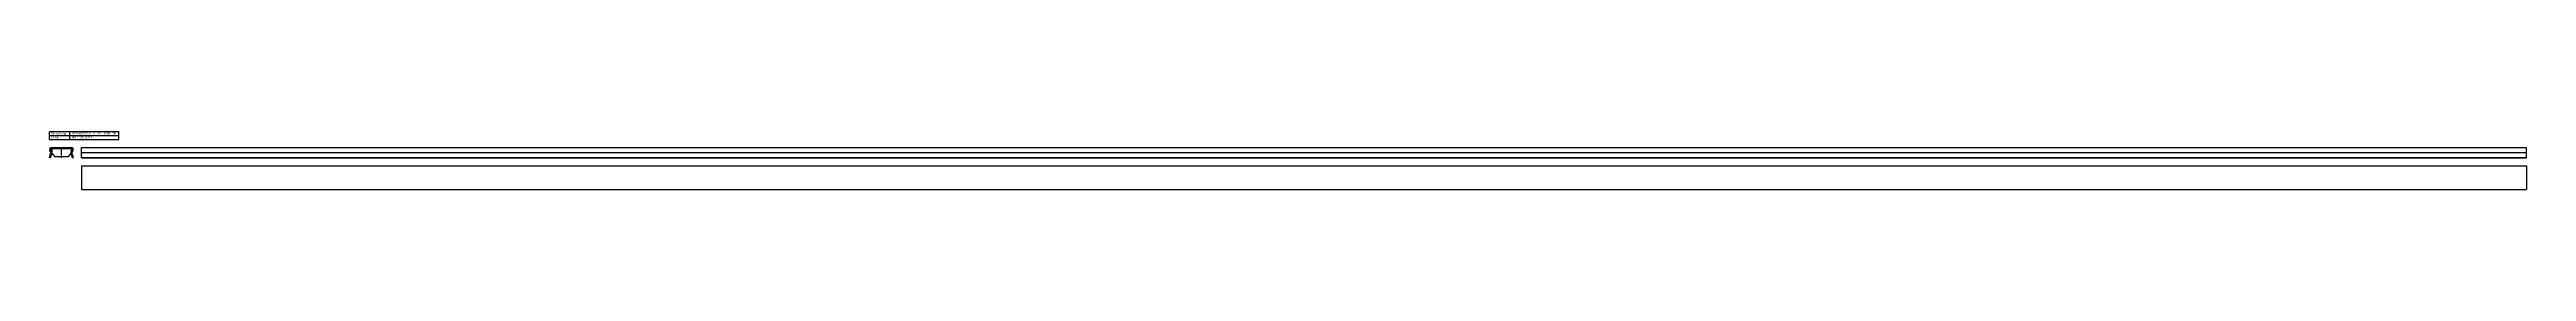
# Model space of a CAD drawing. Header units: millimetres. Extents: x 1092 to 7171, y 2207 to 2566.
# Drawn here: x 1092 to 7171, y 2207 to 2350 of the extents above; entities that cross this region are included whole.
import ezdxf

# ---------------------------------------------------------------- set-up
doc = ezdxf.new("R2010")
doc.units = ezdxf.units.MM
doc.header["$LTSCALE"] = 5
doc.linetypes.add('MITTE2', pattern=[1.125, 0.75, -0.125, 0.125, -0.125])
doc.layers.add('HALFEN', color=2, linetype='CONTINUOUS')
doc.styles.add('ARIAL50', font='arial.ttf', dxfattribs={"height": 5})

msp = doc.modelspace()

# ---------------------------------------------------------------- linework, layer by layer
at = {"layer": 'HALFEN'}
for p, q in [((1092.2, 2350.4), (1262.2, 2350.4)), ((1092.2, 2330.4), (1092.2, 2350.4)), ((1092.2, 2340.4), (1262.2, 2340.4)), ((1092.2, 2330.4), (1262.2, 2330.4)), ((1097, 2310.4), (1146, 2310.4)), ((1142.2, 2330.4), (1142.2, 2350.4)), ((1170.8, 2285.4), (1170.8, 2310.4)), ((1170.8, 2310.4), (7170.7, 2310.4)), ((1262.2, 2330.4), (1262.2, 2350.4)), ((7170.7, 2285.4), (7170.7, 2310.4)), ((1092.2, 2286.2), (1095.8, 2297.8)), ((1094.6, 2285.4), (1092.2, 2286.2)), ((1095.6, 2299.4), (1093.1, 2303.6)), ((1094.6, 2285.4), (1098.2, 2297.1)), ((1097.8, 2300.7), (1095.3, 2304.9)), ((1097, 2307.9), (1146, 2307.9)), ((1148.4, 2285.4), (1144.8, 2297.1)), ((1145.2, 2300.7), (1147.7, 2304.9)), ((1150.8, 2286.2), (1147.2, 2297.8)), ((1147.4, 2299.4), (1149.9, 2303.6)), ((1148.4, 2285.4), (1150.8, 2286.2)), ((1170.8, 2286.2), (7170.7, 2286.2)), ((1170.8, 2285.4), (7170.7, 2285.4)), ((1170.8, 2265.4), (7170.7, 2265.4)), ((1170.8, 2265.4), (1170.8, 2206.9)), ((1170.8, 2265.2), (7170.7, 2265.2)), ((7170.7, 2265.4), (7170.7, 2206.9)), ((1170.8, 2207.2), (7170.7, 2207.2)), ((1170.8, 2206.9), (7170.7, 2206.9))]:
    msp.add_line(p, q, dxfattribs=at)
at = {"layer": 'HALFEN', "color": 1, "linetype": 'MITTE2'}
msp.add_line((1121.5, 2285.4), (1121.5, 2310.4), dxfattribs=at)
at = {"layer": 'HALFEN', "color": 1}
for p, q in [((1097.5, 2307.9), (1097.5, 2301.2)), ((1098.1, 2296.7), (1105, 2287.9)), ((1138, 2287.9), (1105, 2287.9)), ((1144.9, 2296.7), (1138, 2287.9)), ((1145.5, 2307.9), (1145.5, 2301.2)), ((1171.8, 2298.4), (7170.7, 2298.4))]:
    msp.add_line(p, q, dxfattribs=at)
at = {"layer": 'HALFEN'}
for centre, radius, start, end in [((1097, 2305.9), 4.5, 90, 210.76346), ((1146, 2305.9), 4.5, 329.23654, 90), ((1097, 2305.9), 2, 90, 210.76346), ((1093.9, 2298.4), 2, 340.81832, 30.76346), ((1093.9, 2298.4), 4.5, 343.04888, 30.76346), ((1149.1, 2298.4), 4.5, 149.23654, 196.95112), ((1146, 2305.9), 2, 329.23654, 90), ((1149.1, 2298.4), 2, 149.23654, 199.18168)]:
    msp.add_arc(centre, radius, start, end, dxfattribs=at)

# ---------------------------------------------------------------- texts
at = {"layer": 'HALFEN', "style": 'ARIAL50'}
for s, p in [('Benennung', (1097.2, 2342.9)), ('Id. Nr.', (1097.2, 2332.9)), ('0015.030-00011', (1147.2, 2332.9)), ('HTU 60/25/2,5 - S - SV - 6000 - SF', (1147.2, 2342.9))]:
    msp.add_text(s, height=5, dxfattribs=at).set_placement(p)

doc.saveas('drawing.dxf')
